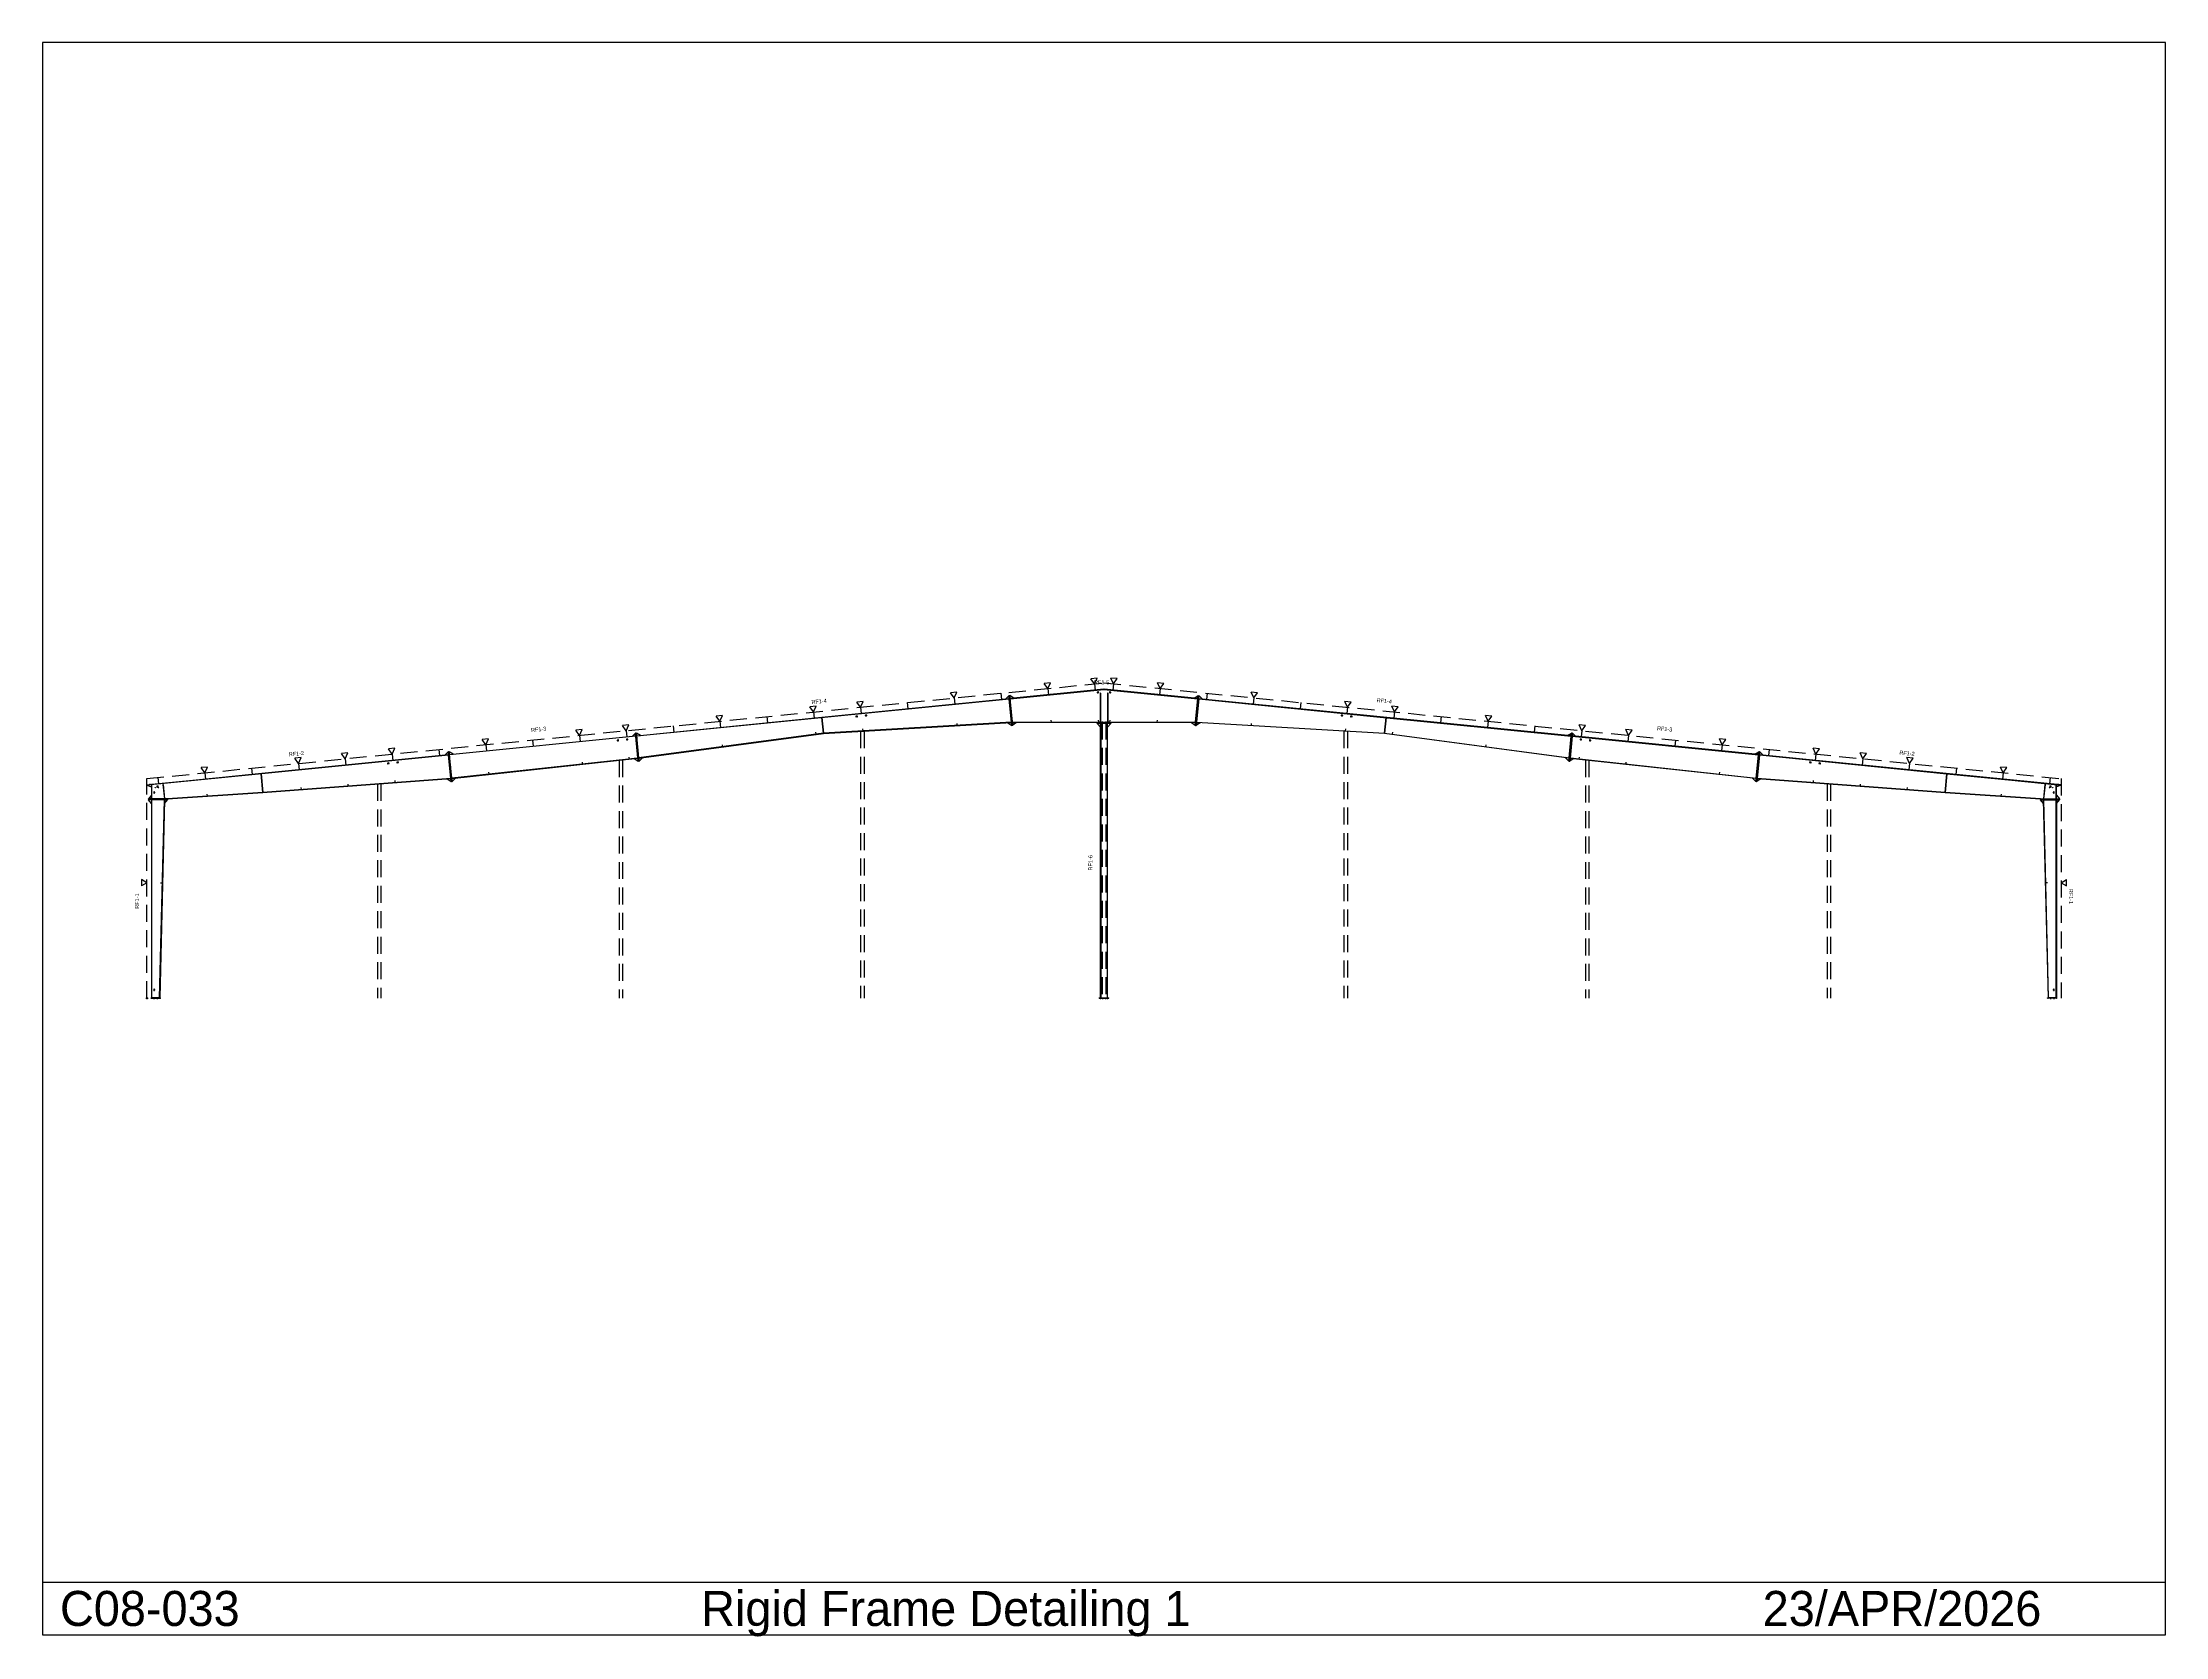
# Model space of a CAD drawing. Extents: x -3329 to 64329, y -20341 to 30460.
import ezdxf

# ---------------------------------------------------------------- set-up
doc = ezdxf.new("R2010")
doc.units = 0
doc.linetypes.add('CONTIN', pattern=[0])
doc.linetypes.add('DASHED', pattern=[811.9, 541.27, -270.63])
doc.layers.get('0').update_dxf_attribs({"linetype": 'CONTIN'})
for name, color, linetype in [('1', 7, 'CONTIN'), ('16', 7, 'CONTIN'), ('17', 7, 'CONTIN'), ('3', 7, 'CONTIN'), ('5', 5, 'DASHED'), ('8', 5, 'DASHED')]:
    doc.layers.add(name, color=color, linetype=linetype)

msp = doc.modelspace()

# ---------------------------------------------------------------- linework, layer by layer
for p, q in [((64329.406, 30460.391), (-3329.4, 30460.391)), ((-3329.4, 30460.391), (-3329.4, -20283.707)), ((64329.406, -20283.707), (64329.406, 30460.391)), ((-3329.4, -18609.152), (64329.406, -18609.152)), ((-3329.4, -20283.707), (64329.406, -20283.707))]:
    msp.add_line(p, q)
at = {"layer": '1'}
for p, q in [((27481.035, 9541.076), (21510.814, 8944.055)), ((21808.727, 8979.876), (27480.438, 9547.047)), ((27481.035, 9541.076), (21809.324, 8973.905)), ((27361.037, 9535.106), (27471.086, 9640.58)), ((27480.439, 9547.047), (27361.037, 9535.106)), ((27463.428, 9589.564), (27520.539, 9595.276)), ((27463.428, 9589.564), (27520.539, 9595.276)), ((27487.008, 9642.173), (27471.086, 9640.58)), ((27565.613, 8695.295), (27471.086, 9640.58)), ((27471.086, 9640.58), (27471.086, 9640.58)), ((27480.439, 9547.047), (27471.086, 9640.58)), ((27473.377, 9490.062), (27530.49, 9495.773)), ((27473.377, 9490.062), (27530.49, 9495.773)), ((27481.035, 9541.076), (27480.438, 9547.047)), ((27481.035, 9541.076), (27555.598, 8795.461)), ((27487.008, 9642.173), (27502.928, 9643.765)), ((27487.008, 9642.173), (27581.535, 8696.887)), ((27487.008, 9642.173), (27581.535, 8696.887)), ((27597.457, 8698.479), (27502.928, 9643.765)), ((27631.484, 9564.161), (27502.928, 9643.765)), ((27502.928, 9643.765), (27502.928, 9643.765)), ((27512.082, 9552.221), (27502.928, 9643.765)), ((30499.205, 9850.933), (27512.082, 9552.221)), ((27512.082, 9552.221), (27631.484, 9564.161)), ((27512.879, 9544.261), (27512.082, 9552.221)), ((27512.879, 9544.261), (30500.002, 9842.973)), ((27512.879, 9544.261), (30500.002, 9842.973)), ((27587.664, 8796.391), (27512.879, 9544.261)), ((30381.4, 9726.391), (30381.4, 8796.391)), ((30391.404, 9726.391), (30381.4, 9726.391)), ((30381.4, 9726.391), (30381.4, 8796.391)), ((30391.404, 9726.391), (30381.4, 9726.391)), ((30391.404, 9726.391), (30391.404, 8796.391)), ((30391.404, 9726.391), (30391.404, 8796.391)), ((30500.002, 9842.973), (30499.205, 9850.933)), ((30500.002, 9842.973), (30500.799, 9850.933)), ((30500.002, 9842.973), (33487.102, 9544.263)), ((30500.002, 9842.973), (33487.102, 9544.263)), ((33487.898, 9552.223), (30500.799, 9850.933)), ((30608.6, 9726.391), (30608.6, 8796.391)), ((30618.602, 9726.391), (30608.6, 9726.391)), ((30608.6, 9726.391), (30608.6, 8796.391)), ((30618.602, 9726.391), (30608.6, 9726.391)), ((30618.602, 9726.391), (30618.602, 8796.391)), ((30618.602, 9726.391), (30618.602, 8796.391)), ((33368.496, 9564.163), (33497.051, 9643.767)), ((33487.898, 9552.223), (33368.496, 9564.163)), ((33402.523, 8698.479), (33497.051, 9643.767)), ((33487.102, 9544.263), (33412.316, 8796.391)), ((33512.973, 9642.175), (33418.445, 8696.888)), ((33512.973, 9642.175), (33418.445, 8696.888)), ((33434.367, 8695.296), (33528.895, 9640.583)), ((33518.945, 9541.079), (33444.383, 8795.463)), ((33469.492, 9495.775), (33526.605, 9490.064)), ((33469.492, 9495.775), (33526.605, 9490.064)), ((33479.441, 9595.278), (33536.555, 9589.567)), ((33479.441, 9595.278), (33536.555, 9589.567)), ((33487.102, 9544.263), (33487.898, 9552.223)), ((33487.898, 9552.223), (33497.051, 9643.767)), ((33512.973, 9642.175), (33497.051, 9643.767)), ((33497.051, 9643.767), (33497.051, 9643.767)), ((33512.973, 9642.175), (33528.895, 9640.583)), ((33518.945, 9541.079), (33519.543, 9547.049)), ((33518.945, 9541.079), (39489.168, 8944.057)), ((33518.945, 9541.079), (39190.656, 8973.908)), ((33519.543, 9547.049), (33528.895, 9640.583)), ((39191.254, 8979.878), (33519.543, 9547.049)), ((33519.543, 9547.049), (33638.945, 9535.108)), ((33638.945, 9535.108), (33528.895, 9640.583)), ((33528.895, 9640.583), (33528.895, 9640.583)), ((15610.044, 8362.017), (21808.529, 8981.865)), ((21809.324, 8973.905), (15610.839, 8354.057)), ((21510.814, 8944.055), (15610.839, 8354.057)), ((21560.566, 8446.536), (21510.814, 8944.055)), ((21510.814, 8944.055), (21560.566, 8446.536)), ((21809.324, 8973.905), (21808.529, 8981.865)), ((21809.324, 8973.905), (21808.727, 8979.876)), ((27505.717, 9166.675), (27562.828, 9172.386)), ((27505.717, 9166.675), (27562.828, 9172.386)), ((27538.053, 8843.287), (27595.164, 8848.998)), ((27538.053, 8843.287), (27595.164, 8848.998)), ((27587.664, 8796.391), (33412.316, 8796.391)), ((27588.465, 8796.391), (30286.402, 8796.391)), ((27588.465, 8796.391), (27588.465, 8788.391)), ((30286.402, 8796.391), (30286.402, 8788.391)), ((30286.402, 8796.391), (30713.602, 8796.391)), ((30286.402, 8796.391), (30286.402, 8780.391)), ((30391.404, 8796.391), (30381.4, 8796.391)), ((30391.404, 8796.391), (30381.4, 8796.391)), ((30618.602, 8796.391), (30608.6, 8796.391)), ((30618.602, 8796.391), (30608.6, 8796.391)), ((30713.602, 8796.391), (33411.516, 8796.391)), ((30713.602, 8796.391), (30713.602, 8788.391)), ((30713.602, 8796.391), (30713.602, 8780.391)), ((33404.816, 8849.001), (33461.93, 8843.289)), ((33404.816, 8849.001), (33461.93, 8843.289)), ((33411.516, 8796.391), (33411.516, 8788.391)), ((33437.156, 9172.388), (33494.27, 9166.677)), ((33437.156, 9172.388), (33494.27, 9166.677)), ((39190.656, 8973.908), (39191.453, 8981.868)), ((39190.656, 8973.908), (39191.254, 8979.878)), ((39190.656, 8973.908), (45389.141, 8354.059)), ((45389.938, 8362.019), (39191.453, 8981.868)), ((39439.414, 8446.538), (39489.168, 8944.057)), ((39489.168, 8944.057), (39439.414, 8446.538)), ((39489.168, 8944.057), (45389.141, 8354.059)), ((9639.82, 7764.994), (15578.204, 8358.832)), ((15578.999, 8350.872), (9640.617, 7757.034)), ((15578.999, 8350.872), (9640.617, 7757.034)), ((15458.799, 8346.892), (15569.05, 8450.376)), ((15578.204, 8358.832), (15458.799, 8346.892)), ((15561.387, 8399.36), (15618.502, 8405.072)), ((15561.387, 8399.36), (15618.502, 8405.072)), ((15584.97, 8451.969), (15569.05, 8450.376)), ((15658.603, 7554.843), (15569.05, 8450.376)), ((15569.05, 8450.376), (15569.05, 8450.376)), ((15578.204, 8358.832), (15569.05, 8450.376)), ((15571.338, 8299.857), (15628.453, 8305.569)), ((15571.338, 8299.857), (15628.453, 8305.569)), ((15578.999, 8350.872), (15578.204, 8358.832)), ((15578.999, 8350.872), (15648.665, 7654.214)), ((15584.97, 8451.969), (15600.89, 8453.561)), ((15584.97, 8451.969), (15674.522, 7556.435)), ((15584.97, 8451.969), (15674.522, 7556.435)), ((15690.442, 7558.027), (15600.89, 8453.561)), ((15729.449, 8373.957), (15600.89, 8453.561)), ((15600.89, 8453.561), (15600.89, 8453.561)), ((15610.044, 8362.017), (15600.89, 8453.561)), ((15610.044, 8362.017), (15729.449, 8373.957)), ((15610.839, 8354.057), (15610.044, 8362.017)), ((15680.439, 7658.066), (15610.839, 8354.057)), ((21560.566, 8446.536), (15680.439, 7658.066)), ((21560.342, 8446.506), (15680.439, 7658.066)), ((15681.236, 7652.12), (21561.139, 8440.56)), ((21560.342, 8446.506), (21561.139, 8440.56)), ((27555.598, 8795.461), (21560.566, 8446.536)), ((21560.566, 8446.536), (21560.566, 8446.536)), ((27555.598, 8795.461), (21560.867, 8446.554)), ((21560.867, 8446.554), (21561.332, 8438.567)), ((21561.332, 8438.567), (27556.062, 8787.475)), ((27556.393, 8787.494), (27436.492, 8780.515)), ((27436.492, 8780.515), (27565.613, 8695.28)), ((27548.002, 8743.783), (27605.115, 8749.494)), ((27548.002, 8743.783), (27605.115, 8749.494)), ((27555.598, 8795.461), (27556.062, 8787.475)), ((27556.393, 8787.494), (27565.613, 8695.28)), ((27581.535, 8696.887), (27565.613, 8695.295)), ((27565.613, 8695.28), (27565.613, 8695.28)), ((27581.535, 8696.887), (27597.457, 8698.479)), ((30286.402, 8788.391), (27588.465, 8788.391)), ((27588.465, 8788.391), (27709.062, 8788.391)), ((27588.465, 8788.391), (27597.457, 8698.479)), ((27709.062, 8788.391), (27597.457, 8698.479)), ((27597.457, 8698.479), (27597.457, 8698.479)), ((30386.402, 8644.391), (30266.402, 8764.391)), ((30266.402, 8764.391), (30266.402, 8764.391)), ((30386.402, 8644.391), (30266.402, 8764.391)), ((30266.402, 8764.391), (30266.402, 8764.391)), ((30286.402, 8780.391), (30286.402, 8764.391)), ((30286.402, 8780.391), (30713.602, 8780.391)), ((30286.402, 8764.391), (30713.602, 8764.391)), ((30386.402, 16), (30386.402, 8764.391)), ((30386.402, 8764.391), (30398.402, 8764.391)), ((30398.402, 8764.391), (30398.402, 16)), ((30601.602, 8764.391), (30601.602, 16)), ((30613.602, 8764.391), (30601.602, 8764.391)), ((30613.602, 16), (30613.602, 8764.391)), ((30613.602, 8644.391), (30733.6, 8764.391)), ((30613.602, 8644.391), (30733.6, 8764.391)), ((33411.516, 8788.391), (30713.602, 8788.391)), ((30713.602, 8764.391), (30713.602, 8780.391)), ((30733.6, 8764.391), (30733.6, 8764.391)), ((30733.6, 8764.391), (30733.6, 8764.391)), ((33411.516, 8788.391), (33290.918, 8788.391)), ((33290.918, 8788.391), (33402.523, 8698.479)), ((33394.867, 8749.497), (33451.98, 8743.785)), ((33394.867, 8749.497), (33451.98, 8743.785)), ((33411.516, 8788.391), (33402.523, 8698.479)), ((33418.445, 8696.888), (33402.523, 8698.479)), ((33402.523, 8698.479), (33402.523, 8698.479)), ((33418.445, 8696.888), (33434.367, 8695.296)), ((33443.59, 8787.496), (33434.367, 8695.281)), ((33563.488, 8780.518), (33434.367, 8695.281)), ((33434.367, 8695.281), (33434.367, 8695.281)), ((33443.59, 8787.496), (33563.488, 8780.518)), ((33444.383, 8795.463), (33443.918, 8787.477)), ((39438.648, 8438.569), (33443.918, 8787.477)), ((33444.383, 8795.463), (39439.414, 8446.538)), ((33444.383, 8795.463), (39439.113, 8446.556)), ((39439.113, 8446.556), (39438.648, 8438.569)), ((39439.637, 8446.508), (39438.84, 8440.561)), ((45318.75, 7652.122), (39438.84, 8440.561)), ((39439.414, 8446.538), (39439.414, 8446.538)), ((39439.414, 8446.538), (45319.547, 7658.069)), ((39439.637, 8446.508), (45319.547, 7658.069)), ((45270.535, 8373.959), (45399.09, 8453.562)), ((45389.938, 8362.019), (45270.535, 8373.959)), ((45309.539, 7558.029), (45399.09, 8453.562)), ((45319.547, 7658.069), (45389.141, 8354.059)), ((45415.012, 8451.971), (45325.461, 7556.437)), ((45415.012, 8451.971), (45325.461, 7556.437)), ((45341.383, 7554.845), (45430.934, 8450.379)), ((45420.984, 8350.875), (45351.316, 7654.216)), ((45371.531, 8305.57), (45428.645, 8299.859)), ((45371.531, 8305.57), (45428.645, 8299.859)), ((45381.48, 8405.074), (45438.594, 8399.363)), ((45381.48, 8405.074), (45438.594, 8399.363)), ((45389.141, 8354.059), (45389.938, 8362.019)), ((45389.938, 8362.019), (45399.09, 8453.562)), ((45415.012, 8451.971), (45399.09, 8453.562)), ((45399.09, 8453.562), (45399.09, 8453.562)), ((45415.012, 8451.971), (45430.934, 8450.379)), ((45420.984, 8350.875), (45421.781, 8358.835)), ((45420.984, 8350.875), (51359.363, 7757.037)), ((45420.984, 8350.875), (51359.363, 7757.037)), ((45421.781, 8358.835), (45430.934, 8450.379)), ((51360.16, 7764.997), (45421.781, 8358.835)), ((45421.781, 8358.835), (45541.184, 8346.895)), ((45541.184, 8346.895), (45430.934, 8450.379)), ((45430.934, 8450.379), (45430.934, 8450.379)), ((3339.444, 7132.947), (9608.179, 7759.82)), ((9608.775, 7753.85), (3340.041, 7126.977)), ((9608.775, 7753.85), (3638.552, 7156.828)), ((9488.774, 7747.88), (9598.825, 7853.354)), ((9608.179, 7759.82), (9488.774, 7747.88)), ((9591.162, 7802.338), (9648.278, 7808.05)), ((9591.162, 7802.338), (9648.278, 7808.05)), ((9614.745, 7854.946), (9598.825, 7853.354)), ((9693.354, 6908.068), (9598.825, 7853.354)), ((9598.825, 7853.354), (9598.825, 7853.354)), ((9608.179, 7759.82), (9598.825, 7853.354)), ((9601.113, 7702.835), (9658.229, 7708.546)), ((9601.113, 7702.835), (9658.229, 7708.546)), ((9608.775, 7753.85), (9608.179, 7759.82)), ((9608.775, 7753.85), (9683.364, 7007.969)), ((9614.745, 7854.946), (9630.666, 7856.538)), ((9614.745, 7854.946), (9709.274, 6909.66)), ((9614.745, 7854.946), (9709.274, 6909.66)), ((9725.195, 6911.252), (9630.666, 7856.538)), ((9759.225, 7776.935), (9630.666, 7856.538)), ((9630.666, 7856.538), (9630.666, 7856.538)), ((9639.82, 7764.994), (9630.666, 7856.538)), ((9639.82, 7764.994), (9759.225, 7776.935)), ((9640.617, 7757.034), (9639.82, 7764.994)), ((9715.231, 7010.889), (9640.617, 7757.034)), ((15648.665, 7654.214), (9715.231, 7010.889)), ((15648.623, 7654.209), (9715.231, 7010.889)), ((9715.771, 7005.918), (15649.162, 7649.238)), ((15649.162, 7649.238), (15529.858, 7636.303)), ((15529.858, 7636.303), (15658.603, 7554.843)), ((15601.188, 8001.346), (15658.305, 8007.058)), ((15601.188, 8001.346), (15658.305, 8007.058)), ((15631.039, 7702.835), (15688.155, 7708.546)), ((15631.039, 7702.835), (15688.155, 7708.546)), ((15640.989, 7603.331), (15698.105, 7609.042)), ((15640.989, 7603.331), (15698.105, 7609.042)), ((15648.623, 7654.209), (15649.162, 7649.238)), ((15649.162, 7649.238), (15658.603, 7554.843)), ((15674.522, 7556.435), (15658.603, 7554.843)), ((15658.603, 7554.843), (15658.603, 7554.843)), ((15674.522, 7556.435), (15690.442, 7558.027)), ((15680.439, 7658.066), (15680.439, 7658.066)), ((15680.439, 7658.066), (15681.236, 7652.12)), ((15681.035, 7652.092), (15800.037, 7668.05)), ((15681.035, 7652.092), (15690.442, 7558.02)), ((15800.037, 7668.05), (15690.442, 7558.02)), ((15690.442, 7558.02), (15690.442, 7558.02)), ((45318.949, 7652.096), (45199.945, 7668.053)), ((45199.945, 7668.053), (45309.539, 7558.022)), ((45301.883, 7609.045), (45358.996, 7603.333)), ((45301.883, 7609.045), (45358.996, 7603.333)), ((45318.949, 7652.096), (45309.539, 7558.022)), ((45325.461, 7556.437), (45309.539, 7558.029)), ((45309.539, 7558.022), (45309.539, 7558.022)), ((45311.832, 7708.548), (45368.945, 7702.837)), ((45311.832, 7708.548), (45368.945, 7702.837)), ((45319.547, 7658.069), (45318.75, 7652.122)), ((45319.547, 7658.069), (45319.547, 7658.069)), ((45325.461, 7556.437), (45341.383, 7554.845)), ((45350.82, 7649.241), (45341.383, 7554.845)), ((45470.125, 7636.305), (45341.383, 7554.845)), ((45341.383, 7554.845), (45341.383, 7554.845)), ((45341.68, 8007.06), (45398.793, 8001.349)), ((45341.68, 8007.06), (45398.793, 8001.349)), ((45351.363, 7654.212), (45350.82, 7649.241)), ((51284.211, 7005.92), (45350.82, 7649.241)), ((45350.82, 7649.241), (45470.125, 7636.305)), ((45351.316, 7654.216), (51284.75, 7010.891)), ((45351.363, 7654.212), (51284.75, 7010.891)), ((51240.758, 7776.937), (51369.312, 7856.541)), ((51360.16, 7764.997), (51240.758, 7776.937)), ((51274.785, 6911.255), (51369.312, 7856.541)), ((51284.75, 7010.891), (51359.363, 7757.037)), ((51385.234, 7854.948), (51290.707, 6909.663)), ((51385.234, 7854.948), (51290.707, 6909.663)), ((51306.629, 6908.07), (51401.156, 7853.356)), ((51391.207, 7753.852), (51316.617, 7007.971)), ((51341.754, 7708.549), (51398.863, 7702.837)), ((51341.754, 7708.549), (51398.863, 7702.837)), ((51351.703, 7808.052), (51408.816, 7802.341)), ((51351.703, 7808.052), (51408.816, 7802.341)), ((51359.363, 7757.037), (51360.16, 7764.997)), ((51360.16, 7764.997), (51369.312, 7856.541)), ((51385.234, 7854.948), (51369.312, 7856.541)), ((51369.312, 7856.541), (51369.312, 7856.541)), ((51385.234, 7854.948), (51401.156, 7853.356)), ((51391.207, 7753.852), (51391.805, 7759.822)), ((51391.207, 7753.852), (57361.43, 7156.831)), ((51391.207, 7753.852), (57659.941, 7126.979)), ((51391.801, 7759.822), (51401.156, 7853.356)), ((51391.801, 7759.822), (51511.207, 7747.882)), ((57660.535, 7132.949), (51391.805, 7759.822)), ((51511.207, 7747.882), (51401.156, 7853.356)), ((51401.156, 7853.356), (51401.156, 7853.356)), ((150, 6807.973), (0, 6792.973)), ((0, 6792.973), (150, 6732.973)), ((10, 6798.997), (3339.543, 7131.952)), ((10.498, 6794.022), (10, 6798.997)), ((3340.041, 7126.977), (10.498, 6794.022)), ((155, 6807.973), (150, 6807.973)), ((150, 6807.973), (150, 6355.917)), ((3638.552, 7156.828), (155, 6808.473)), ((155, 6355.917), (155, 6808.473)), ((155, 6355.917), (155, 6807.973)), ((517.59, 6814.032), (509.63, 6813.237)), ((517.59, 6814.032), (509.63, 6813.237)), ((509.63, 6813.237), (555.402, 6355.519)), ((509.63, 6813.237), (555.402, 6355.519)), ((517.59, 6814.032), (563.362, 6356.315)), ((517.59, 6814.032), (563.362, 6356.315)), ((3340.041, 7126.977), (3339.444, 7132.947)), ((3340.041, 7126.977), (3339.543, 7131.952)), ((3698.254, 6559.806), (3638.552, 7156.828)), ((3638.552, 7156.828), (3698.254, 6559.806)), ((9683.364, 7007.969), (3698.254, 6559.806)), ((9683.364, 7007.969), (3698.254, 6559.806)), ((3698.628, 6554.82), (9683.737, 7002.983)), ((9683.861, 7002.993), (9564.159, 6994.03)), ((9564.159, 6994.03), (9693.354, 6908.065)), ((9633.452, 7379.448), (9690.568, 7385.159)), ((9633.452, 7379.448), (9690.568, 7385.159)), ((9665.791, 7056.061), (9722.907, 7061.772)), ((9665.791, 7056.061), (9722.907, 7061.772)), ((9675.742, 6956.557), (9732.857, 6962.268)), ((9675.742, 6956.557), (9732.857, 6962.268)), ((9683.364, 7007.969), (9683.737, 7002.983)), ((9683.861, 7002.993), (9693.354, 6908.065)), ((9709.274, 6909.66), (9693.354, 6908.068)), ((9693.354, 6908.065), (9693.354, 6908.065)), ((9709.274, 6909.66), (9725.195, 6911.252)), ((9715.231, 7010.889), (9715.231, 7010.889)), ((9715.231, 7010.889), (9715.771, 7005.918)), ((9715.729, 7005.914), (9835.034, 7018.849)), ((9715.729, 7005.914), (9725.195, 6911.251)), ((9835.034, 7018.849), (9725.195, 6911.251)), ((9725.195, 6911.251), (9725.195, 6911.251)), ((51284.25, 7005.916), (51164.949, 7018.851)), ((51164.949, 7018.851), (51274.785, 6911.254)), ((51267.129, 6962.271), (51324.238, 6956.559)), ((51267.129, 6962.271), (51324.238, 6956.559)), ((51284.25, 7005.916), (51274.785, 6911.254)), ((51290.707, 6909.663), (51274.785, 6911.255)), ((51274.785, 6911.254), (51274.785, 6911.254)), ((51277.078, 7061.774), (51334.191, 7056.063)), ((51277.078, 7061.774), (51334.191, 7056.063)), ((51284.75, 7010.891), (51284.211, 7005.92)), ((51284.75, 7010.891), (51284.75, 7010.891)), ((51290.707, 6909.663), (51306.629, 6908.07)), ((51316.121, 7002.995), (51306.625, 6908.067)), ((51435.82, 6994.032), (51306.625, 6908.067)), ((51306.625, 6908.067), (51306.625, 6908.067)), ((51309.418, 7385.162), (51366.527, 7379.45)), ((51309.418, 7385.162), (51366.527, 7379.45)), ((51316.121, 7002.995), (51435.82, 6994.032)), ((51316.617, 7007.971), (51316.246, 7002.986)), ((57301.352, 6554.822), (51316.246, 7002.986)), ((51316.617, 7007.971), (57301.723, 6559.808)), ((51316.617, 7007.971), (57301.723, 6559.808)), ((57301.723, 6559.808), (57361.43, 7156.831)), ((57361.43, 7156.831), (57301.723, 6559.808)), ((57361.43, 7156.831), (60845.004, 6808.473)), ((57659.941, 7126.979), (57660.535, 7132.949)), ((57659.941, 7126.979), (57660.438, 7131.954)), ((57659.941, 7126.979), (60989.504, 6794.022)), ((60990, 6798.997), (57660.438, 7131.954)), ((60482.414, 6814.032), (60436.645, 6356.315)), ((60482.414, 6814.032), (60436.645, 6356.315)), ((60490.379, 6813.237), (60444.605, 6355.519)), ((60490.379, 6813.237), (60444.605, 6355.519)), ((60490.379, 6813.237), (60482.414, 6814.032)), ((60490.379, 6813.237), (60482.414, 6814.032)), ((60845.004, 6355.917), (60845.004, 6808.473)), ((60845.004, 6807.973), (60845.004, 6355.917)), ((60845.004, 6807.973), (60850.004, 6807.973)), ((60850.004, 6355.917), (60850.004, 6807.973)), ((60850.004, 6807.973), (61000.004, 6792.973)), ((61000.004, 6792.973), (60850.004, 6732.973)), ((60989.504, 6794.022), (60990, 6798.997)), ((150, 6475.917), (55, 6355.917)), ((655.381, 6355.917), (55, 6355.917)), ((55, 6339.917), (55, 6355.917)), ((55, 6355.917), (55, 6355.917)), ((150, 6355.917), (55, 6355.917)), ((55, 6339.917), (655.381, 6339.917)), ((55, 6339.917), (55, 6323.917)), ((55, 6339.917), (655.381, 6339.917)), ((655.381, 6323.917), (55, 6323.917)), ((150, 6203.917), (55, 6323.917)), ((55, 6323.917), (55, 6323.917)), ((150, 6323.917), (55, 6323.917)), ((105, 6311.217), (105, 6368.617)), ((105, 6311.217), (105, 6368.617)), ((150, 6355.917), (150, 6475.917)), ((155, 6355.917), (150, 6355.917)), ((155, 6323.917), (150, 6323.917)), ((150, 6323.917), (150, 16)), ((150, 6323.917), (150, 6203.917)), ((659.382, 6355.917), (155, 6355.917)), ((555, 6323.917), (155, 6323.917)), ((155, 16), (155, 6323.917)), ((155, 16), (155, 6323.917)), ((205, 6311.217), (205, 6368.617)), ((205, 6311.217), (205, 6368.617)), ((405, 16), (555, 6323.917)), ((405.005, 16.19), (555, 6323.917)), ((562.998, 6323.726), (413.002, 16)), ((505, 6311.217), (505, 6368.617)), ((505, 6311.217), (505, 6368.617)), ((555, 6323.917), (555, 6323.917)), ((555, 6323.917), (562.998, 6323.726)), ((563.362, 6356.315), (555.402, 6355.519)), ((563.362, 6356.315), (555.402, 6355.519)), ((563.002, 6323.917), (560.149, 6203.917)), ((560.149, 6203.917), (655.385, 6323.917)), ((563.002, 6323.917), (655.385, 6323.917)), ((605, 6311.217), (605, 6368.617)), ((605, 6311.217), (605, 6368.617)), ((655.381, 6339.917), (655.381, 6355.917)), ((655.381, 6339.917), (655.381, 6323.917)), ((655.385, 6323.917), (655.385, 6323.917)), ((3698.254, 6559.806), (659.382, 6355.917)), ((3698.254, 6559.806), (659.382, 6355.917)), ((659.382, 6355.917), (659.716, 6350.928)), ((659.716, 6350.928), (3698.589, 6554.817)), ((3698.254, 6559.806), (3698.254, 6559.806)), ((3698.254, 6559.806), (3698.628, 6554.82)), ((3698.254, 6559.806), (3698.589, 6554.817)), ((57301.723, 6559.808), (57301.352, 6554.822)), ((57301.723, 6559.808), (57301.387, 6554.819)), ((60340.293, 6350.928), (57301.387, 6554.819)), ((57301.723, 6559.808), (57301.723, 6559.808)), ((57301.723, 6559.808), (60340.625, 6355.917)), ((57301.723, 6559.808), (60340.625, 6355.917)), ((60340.625, 6355.917), (60340.293, 6350.928)), ((60340.625, 6355.917), (60845.004, 6355.917)), ((60439.852, 6203.917), (60344.621, 6323.917)), ((60344.621, 6323.917), (60344.621, 6323.917)), ((60437, 6323.917), (60344.621, 6323.917)), ((60344.625, 6339.917), (60344.625, 6355.917)), ((60344.625, 6355.917), (60945.004, 6355.917)), ((60945.004, 6339.917), (60344.625, 6339.917)), ((60945.004, 6339.917), (60344.625, 6339.917)), ((60344.625, 6339.917), (60344.625, 6323.917)), ((60344.625, 6323.917), (60945.004, 6323.917)), ((60395.004, 6368.617), (60395.004, 6311.217)), ((60395.004, 6368.617), (60395.004, 6311.217)), ((60444.605, 6355.519), (60436.645, 6356.315)), ((60444.605, 6355.519), (60436.645, 6356.315)), ((60437, 6323.917), (60439.852, 6203.917)), ((60445.004, 6323.917), (60437.004, 6323.726)), ((60437.004, 6323.726), (60587, 16)), ((60595.004, 16), (60445.004, 6323.917)), ((60445.004, 6323.917), (60445.004, 6323.917)), ((60445.004, 6323.917), (60845.004, 6323.917)), ((60595, 16.19), (60445.004, 6323.917)), ((60495.004, 6368.617), (60495.004, 6311.217)), ((60495.004, 6368.617), (60495.004, 6311.217)), ((60795.004, 6368.617), (60795.004, 6311.217)), ((60795.004, 6368.617), (60795.004, 6311.217)), ((60845.004, 6355.917), (60850.004, 6355.917)), ((60845.004, 16), (60845.004, 6323.917)), ((60845.004, 16), (60845.004, 6323.917)), ((60845.004, 6323.917), (60850.004, 6323.917)), ((60850.004, 6355.917), (60850.004, 6475.917)), ((60850.004, 6475.917), (60945.004, 6355.917)), ((60850.004, 6355.917), (60945.004, 6355.917)), ((60850.004, 6323.917), (60850.004, 16)), ((60850.004, 6323.917), (60850.004, 6203.917)), ((60850.004, 6203.917), (60945.004, 6323.917)), ((60850.004, 6323.917), (60945.004, 6323.917)), ((60895.004, 6368.617), (60895.004, 6311.217)), ((60895.004, 6368.617), (60895.004, 6311.217)), ((60945.004, 6339.917), (60945.004, 6355.917)), ((60945.004, 6355.917), (60945.004, 6355.917)), ((60945.004, 6339.917), (60945.004, 6323.917)), ((60945.004, 6323.917), (60945.004, 6323.917)), ((435, 16), (135, 16)), ((135, 0), (135, 16)), ((135, 0), (435, 0)), ((155, 16), (150, 16)), ((155, 16), (405, 16)), ((235, -28.7), (235, 28.7)), ((335, -28.7), (335, 28.7)), ((405.005, 16.19), (413.002, 16)), ((435, 0), (435, 16)), ((30350.002, 16), (30650.002, 16)), ((30350.002, 0), (30350.002, 16)), ((30350.002, 0), (30650.002, 0)), ((30398.402, 16), (30386.402, 16)), ((30450.002, 25.4), (30450.002, -25.4)), ((30550.002, 25.4), (30550.002, -25.4)), ((30601.602, 16), (30613.602, 16)), ((30650.002, 0), (30650.002, 16)), ((60565.004, 0), (60565.004, 16)), ((60565.004, 16), (60865.004, 16)), ((60865.004, 0), (60565.004, 0)), ((60595, 16.19), (60587, 16)), ((60845.004, 16), (60595.004, 16)), ((60665.004, 28.7), (60665.004, -28.7)), ((60765.004, 28.7), (60765.004, -28.7)), ((60845.004, 16), (60850.004, 16)), ((60865.004, 0), (60865.004, 16))]:
    msp.add_line(p, q, dxfattribs=at)
for centre, radius in [((27496.16, 9550.629), 6.35), ((27496.359, 9548.639), 6.35), ((33503.621, 9548.641), 6.35), ((33503.82, 9550.631), 6.35), ((30386.402, 8780.391), 19.05), ((30386.402, 8780.391), 19.05), ((30613.602, 8780.391), 19.05), ((30613.602, 8780.391), 19.05), ((15594.124, 8360.425), 6.35), ((15594.124, 8360.425), 6.35), ((27572.381, 8788.424), 6.35), ((27572.385, 8788.391), 6.35), ((33427.598, 8788.426), 6.35), ((33427.598, 8788.391), 6.35), ((45405.859, 8360.427), 6.35), ((45405.859, 8360.427), 6.35), ((9623.9, 7763.402), 6.35), ((9624.1, 7761.412), 6.35), ((15665.07, 7650.963), 6.35), ((15665.169, 7649.965), 6.35), ((45334.812, 7649.968), 6.35), ((45334.914, 7650.965), 6.35), ((51375.883, 7761.415), 6.35), ((51376.082, 7763.404), 6.35), ((150, 6812.998), 6.35), ((317.454, 6824.718), 7), ((317.454, 6824.718), 7), ((9699.821, 7004.188), 6.35), ((9699.821, 7004.188), 6.35), ((51300.156, 7004.19), 6.35), ((51300.16, 7004.191), 6.35), ((60682.559, 6824.718), 7), ((60682.559, 6824.718), 7), ((60850.004, 6812.998), 6.35), ((150, 6339.917), 6.35), ((150, 6339.917), 6.35), ((267.454, 6715), 7), ((267.454, 6715), 7), ((367.454, 6715), 7), ((367.454, 6715), 7), ((563.383, 6339.917), 6.35), ((655.381, 6339.917), 6.35), ((60344.625, 6339.917), 6.35), ((60436.625, 6339.917), 6.35), ((60632.559, 6715), 7), ((60632.559, 6715), 7), ((60732.559, 6715), 7), ((60732.559, 6715), 7), ((60850.004, 6339.917), 6.35), ((60850.004, 6339.917), 6.35), ((0, 0), 19.05), ((0, 0), 19.05), ((150, 0), 6.35), ((412.622, 0), 6.35), ((30386.402, 0), 19.05), ((30386.402, 0), 19.05), ((30613.602, 0), 19.05), ((30613.602, 0), 19.05), ((60587.383, 0), 6.35), ((60850.004, 0), 6.35)]:
    msp.add_circle(centre, radius, dxfattribs=at)
at = {"layer": '17'}
for p, q in [((27489.811, 9550.629), (27502.51, 9550.629)), ((27489.811, 9550.629), (27502.51, 9550.629)), ((27490.008, 9548.639), (27502.709, 9548.639)), ((27490.008, 9548.639), (27502.709, 9548.639)), ((27496.16, 9544.278), (27496.16, 9556.979)), ((27496.16, 9544.278), (27496.16, 9556.979)), ((27496.359, 9542.289), (27496.359, 9554.988)), ((27496.359, 9542.289), (27496.359, 9554.988)), ((33497.273, 9548.641), (33509.973, 9548.641)), ((33497.273, 9548.641), (33509.973, 9548.641)), ((33497.473, 9550.631), (33510.172, 9550.631)), ((33497.473, 9550.631), (33510.172, 9550.631)), ((33503.621, 9542.291), (33503.621, 9554.991)), ((33503.621, 9542.291), (33503.621, 9554.991)), ((33503.82, 9544.281), (33503.82, 9556.98)), ((33503.82, 9544.281), (33503.82, 9556.98)), ((15587.773, 8360.425), (15600.474, 8360.425)), ((15587.773, 8360.425), (15600.474, 8360.425)), ((15587.773, 8360.425), (15600.474, 8360.425)), ((15587.773, 8360.425), (15600.474, 8360.425)), ((15594.124, 8354.074), (15594.124, 8366.774)), ((15594.124, 8354.074), (15594.124, 8366.774)), ((15594.124, 8354.074), (15594.124, 8366.774)), ((15594.124, 8354.074), (15594.124, 8366.774)), ((27566.031, 8788.424), (27578.732, 8788.424)), ((27566.031, 8788.424), (27578.732, 8788.424)), ((27566.035, 8788.391), (27578.734, 8788.391)), ((27566.035, 8788.391), (27578.734, 8788.391)), ((27572.381, 8782.074), (27572.381, 8794.773)), ((27572.381, 8782.074), (27572.381, 8794.773)), ((27572.385, 8782.041), (27572.385, 8794.74)), ((27572.385, 8782.041), (27572.385, 8794.74)), ((33421.246, 8788.391), (33433.945, 8788.391)), ((33421.246, 8788.391), (33433.945, 8788.391)), ((33421.25, 8788.426), (33433.949, 8788.426)), ((33421.25, 8788.426), (33433.949, 8788.426)), ((33427.598, 8782.076), (33427.598, 8794.776)), ((33427.598, 8782.076), (33427.598, 8794.776)), ((33427.598, 8782.041), (33427.598, 8794.74)), ((33427.598, 8782.041), (33427.598, 8794.74)), ((45399.512, 8360.427), (45412.211, 8360.427)), ((45399.512, 8360.427), (45412.211, 8360.427)), ((45399.512, 8360.427), (45412.211, 8360.427)), ((45399.512, 8360.427), (45412.211, 8360.427)), ((45405.859, 8354.077), (45405.859, 8366.776)), ((45405.859, 8354.077), (45405.859, 8366.776)), ((45405.859, 8354.077), (45405.859, 8366.776)), ((45405.859, 8354.077), (45405.859, 8366.776)), ((9617.55, 7763.402), (9630.25, 7763.402)), ((9617.55, 7763.402), (9630.25, 7763.402)), ((9617.749, 7761.412), (9630.449, 7761.412)), ((9617.749, 7761.412), (9630.449, 7761.412)), ((9623.9, 7757.052), (9623.9, 7769.752)), ((9623.9, 7757.052), (9623.9, 7769.752)), ((9624.1, 7755.062), (9624.1, 7767.762)), ((9624.1, 7755.062), (9624.1, 7767.762)), ((15658.72, 7650.963), (15671.42, 7650.963)), ((15658.72, 7650.963), (15671.42, 7650.963)), ((15658.819, 7649.965), (15671.52, 7649.965)), ((15658.819, 7649.965), (15671.52, 7649.965)), ((15665.07, 7644.613), (15665.07, 7657.313)), ((15665.07, 7644.613), (15665.07, 7657.313)), ((15665.169, 7643.616), (15665.169, 7656.315)), ((15665.169, 7643.616), (15665.169, 7656.315)), ((45328.465, 7649.968), (45341.164, 7649.968)), ((45328.465, 7649.968), (45341.164, 7649.968)), ((45328.566, 7650.965), (45341.266, 7650.965)), ((45328.566, 7650.965), (45341.266, 7650.965)), ((45334.812, 7643.618), (45334.812, 7656.318)), ((45334.812, 7643.618), (45334.812, 7656.318)), ((45334.914, 7644.615), (45334.914, 7657.315)), ((45334.914, 7644.615), (45334.914, 7657.315)), ((51369.535, 7761.415), (51382.234, 7761.415)), ((51369.535, 7761.415), (51382.234, 7761.415)), ((51369.73, 7763.404), (51382.434, 7763.404)), ((51369.73, 7763.404), (51382.434, 7763.404)), ((51375.883, 7755.064), (51375.883, 7767.765)), ((51375.883, 7755.064), (51375.883, 7767.765)), ((51376.082, 7757.054), (51376.082, 7769.754)), ((51376.082, 7757.054), (51376.082, 7769.754)), ((143.65, 6812.998), (156.35, 6812.998)), ((143.65, 6812.998), (156.35, 6812.998)), ((150, 6806.648), (150, 6819.348)), ((150, 6806.648), (150, 6819.348)), ((9693.472, 7004.188), (9706.172, 7004.188)), ((9693.472, 7004.188), (9706.172, 7004.188)), ((9693.472, 7004.188), (9706.172, 7004.188)), ((9693.472, 7004.188), (9706.172, 7004.188)), ((9699.821, 6997.839), (9699.821, 7010.539)), ((9699.821, 6997.839), (9699.821, 7010.539)), ((9699.821, 6997.838), (9699.821, 7010.538)), ((9699.821, 6997.838), (9699.821, 7010.538)), ((51293.809, 7004.19), (51306.508, 7004.19)), ((51293.809, 7004.19), (51306.508, 7004.19)), ((51293.812, 7004.191), (51306.512, 7004.191)), ((51293.812, 7004.191), (51306.512, 7004.191)), ((51300.156, 6997.84), (51300.156, 7010.54)), ((51300.156, 6997.84), (51300.156, 7010.54)), ((51300.16, 6997.841), (51300.16, 7010.541)), ((51300.16, 6997.841), (51300.16, 7010.541)), ((60843.652, 6812.998), (60856.352, 6812.998)), ((60843.652, 6812.998), (60856.352, 6812.998)), ((60850.004, 6806.648), (60850.004, 6819.348)), ((60850.004, 6806.648), (60850.004, 6819.348)), ((143.65, 6339.917), (156.35, 6339.917)), ((143.65, 6339.917), (156.35, 6339.917)), ((143.65, 6339.917), (156.35, 6339.917)), ((143.65, 6339.917), (156.35, 6339.917)), ((150, 6333.567), (150, 6346.267)), ((150, 6333.567), (150, 6346.267)), ((150, 6333.567), (150, 6346.267)), ((150, 6333.567), (150, 6346.267)), ((557.033, 6339.917), (569.733, 6339.917)), ((557.033, 6339.917), (569.733, 6339.917)), ((563.383, 6333.567), (563.383, 6346.267)), ((563.383, 6333.567), (563.383, 6346.267)), ((649.031, 6339.917), (661.731, 6339.917)), ((649.031, 6339.917), (661.731, 6339.917)), ((655.381, 6333.567), (655.381, 6346.267)), ((655.381, 6333.567), (655.381, 6346.267)), ((60338.277, 6339.917), (60350.977, 6339.917)), ((60338.277, 6339.917), (60350.977, 6339.917)), ((60344.625, 6333.567), (60344.625, 6346.267)), ((60344.625, 6333.567), (60344.625, 6346.267)), ((60430.277, 6339.917), (60442.977, 6339.917)), ((60430.277, 6339.917), (60442.977, 6339.917)), ((60436.625, 6333.567), (60436.625, 6346.267)), ((60436.625, 6333.567), (60436.625, 6346.267)), ((60843.652, 6339.917), (60856.352, 6339.917)), ((60843.652, 6339.917), (60856.352, 6339.917)), ((60843.652, 6339.917), (60856.352, 6339.917)), ((60843.652, 6339.917), (60856.352, 6339.917)), ((60850.004, 6333.567), (60850.004, 6346.267)), ((60850.004, 6333.567), (60850.004, 6346.267)), ((60850.004, 6333.567), (60850.004, 6346.267)), ((60850.004, 6333.567), (60850.004, 6346.267)), ((143.65, 0), (156.35, 0)), ((143.65, 0), (156.35, 0)), ((150, -6.35), (150, 6.35)), ((150, -6.35), (150, 6.35)), ((406.272, 0), (418.972, 0)), ((406.272, 0), (418.972, 0)), ((412.622, -6.35), (412.622, 6.35)), ((412.622, -6.35), (412.622, 6.35)), ((60581.031, 0), (60593.734, 0)), ((60581.031, 0), (60593.734, 0)), ((60587.383, -6.35), (60587.383, 6.35)), ((60587.383, -6.35), (60587.383, 6.35)), ((60843.652, 0), (60856.352, 0)), ((60843.652, 0), (60856.352, 0)), ((60850.004, -6.35), (60850.004, 6.35)), ((60850.004, -6.35), (60850.004, 6.35))]:
    msp.add_line(p, q, dxfattribs=at)
at = {"layer": '3'}
for p, q in [((30285, 10205.385), (30082.766, 10185.069)), ((30201.471, 10020.147), (30082.766, 10185.069)), ((30201.471, 10020.147), (30285, 10205.385)), ((30798.514, 10020.148), (30714.816, 10205.311)), ((30917.07, 10185.178), (30714.816, 10205.311)), ((30798.514, 10020.148), (30917.07, 10185.178)), ((25807.33, 9757.618), (25605.094, 9737.303)), ((25723.801, 9572.381), (25605.094, 9737.303)), ((25723.801, 9572.381), (25807.33, 9757.618)), ((28792.443, 10056.129), (28590.207, 10035.812)), ((28708.914, 9870.892), (28590.207, 10035.812)), ((28708.914, 9870.892), (28792.443, 10056.129)), ((32291.066, 9870.894), (32207.369, 10056.056)), ((32409.625, 10035.923), (32207.369, 10056.056)), ((32291.066, 9870.894), (32409.625, 10035.923)), ((35276.18, 9572.382), (35192.484, 9757.545)), ((35394.738, 9737.412), (35192.484, 9757.545)), ((35276.18, 9572.382), (35394.738, 9737.412)), ((18344.551, 9011.34), (18142.316, 8991.024)), ((18261.021, 8826.103), (18142.316, 8991.024)), ((18261.021, 8826.103), (18344.551, 9011.34)), ((21329.662, 9309.851), (21127.426, 9289.535)), ((21246.133, 9124.613), (21127.426, 9289.535)), ((21246.133, 9124.613), (21329.662, 9309.851)), ((22822.219, 9459.106), (22619.982, 9438.79)), ((22738.689, 9273.869), (22619.982, 9438.79)), ((22738.689, 9273.869), (22822.219, 9459.106)), ((38261.293, 9273.871), (38177.594, 9459.033)), ((38379.848, 9438.9), (38177.594, 9459.033)), ((38261.293, 9273.871), (38379.848, 9438.9)), ((39753.848, 9124.615), (39670.152, 9309.777)), ((39872.406, 9289.645), (39670.152, 9309.777)), ((39753.848, 9124.615), (39872.406, 9289.645)), ((42738.961, 8826.104), (42655.262, 9011.266)), ((42857.516, 8991.133), (42655.262, 9011.266)), ((42738.961, 8826.104), (42857.516, 8991.133)), ((10881.772, 8265.062), (10679.536, 8244.746)), ((10798.242, 8079.825), (10679.536, 8244.746)), ((10798.242, 8079.825), (10881.772, 8265.062)), ((13866.884, 8563.573), (13664.647, 8543.258)), ((13783.354, 8378.336), (13664.647, 8543.258)), ((13783.354, 8378.336), (13866.884, 8563.573)), ((15359.44, 8712.828), (15157.205, 8692.513)), ((15275.911, 8527.591), (15157.205, 8692.513)), ((15275.911, 8527.591), (15359.44, 8712.828)), ((45724.07, 8527.593), (45640.375, 8712.755)), ((45842.629, 8692.622), (45640.375, 8712.755)), ((45724.07, 8527.593), (45842.629, 8692.622)), ((47216.629, 8378.337), (47132.93, 8563.5)), ((47335.184, 8543.367), (47132.93, 8563.5)), ((47216.629, 8378.337), (47335.184, 8543.367)), ((50201.738, 8079.826), (50118.039, 8264.988)), ((50320.297, 8244.855), (50118.039, 8264.988)), ((50201.738, 8079.826), (50320.297, 8244.855)), ((4911.55, 7668.04), (4709.314, 7647.724)), ((4828.021, 7482.802), (4709.314, 7647.724)), ((4828.021, 7482.802), (4911.55, 7668.04)), ((6404.105, 7817.295), (6201.87, 7796.979)), ((6320.576, 7632.057), (6201.87, 7796.979)), ((6320.576, 7632.057), (6404.105, 7817.295)), ((7896.661, 7966.551), (7694.426, 7946.235)), ((7813.131, 7781.313), (7694.426, 7946.235)), ((7813.131, 7781.313), (7896.661, 7966.551)), ((53186.848, 7781.315), (53103.152, 7966.477)), ((53305.402, 7946.344), (53103.152, 7966.477)), ((53186.848, 7781.315), (53305.402, 7946.344)), ((54679.402, 7632.059), (54595.707, 7817.221)), ((54797.957, 7797.088), (54595.707, 7817.221)), ((54679.402, 7632.059), (54797.957, 7797.088)), ((56171.957, 7482.804), (56088.258, 7667.966)), ((56290.512, 7647.833), (56088.258, 7667.966)), ((56171.957, 7482.804), (56290.512, 7647.833)), ((1926.438, 7369.528), (1724.202, 7349.212)), ((1842.908, 7184.291), (1724.202, 7349.212)), ((1842.908, 7184.291), (1926.438, 7369.528)), ((59157.07, 7184.292), (59073.375, 7369.455)), ((59275.625, 7349.322), (59073.375, 7369.455)), ((59157.07, 7184.292), (59275.625, 7349.322)), ((0, 3680), (-176.007, 3781.547)), ((-176.007, 3781.547), (-175.915, 3578.293)), ((0, 3680), (-175.915, 3578.293)), ((61000.004, 3680), (61175.918, 3781.707)), ((61000.004, 3680), (61176.012, 3578.453)), ((61176.012, 3578.453), (61175.918, 3781.707))]:
    msp.add_line(p, q, dxfattribs=at)
at = {"layer": '5'}
for p, q in [((25723.801, 9572.381), (25743.701, 9373.373)), ((25723.801, 9572.381), (25743.701, 9373.373)), ((27216.359, 9721.636), (27236.26, 9522.629)), ((27216.359, 9721.636), (27236.26, 9522.629)), ((28708.914, 9870.892), (28728.812, 9671.884)), ((28708.914, 9870.892), (28728.812, 9671.884)), ((30201.471, 10020.147), (30221.371, 9821.14)), ((30201.471, 10020.147), (30221.371, 9821.14)), ((30320.201, 9761.679), (30294.33, 9759.091)), ((30322.59, 9737.798), (30296.717, 9735.21)), ((30703.289, 9735.21), (30677.416, 9737.797)), ((30705.676, 9759.09), (30679.805, 9761.678)), ((30798.514, 10020.148), (30778.613, 9821.142)), ((30798.514, 10020.148), (30778.613, 9821.142)), ((32291.066, 9870.894), (32271.168, 9671.887)), ((32291.066, 9870.894), (32271.168, 9671.887)), ((33783.625, 9721.638), (33763.727, 9522.63)), ((33783.625, 9721.638), (33763.727, 9522.63)), ((35276.18, 9572.382), (35256.281, 9373.375)), ((35276.18, 9572.382), (35256.281, 9373.375)), ((18261.021, 8826.103), (18280.922, 8627.095)), ((18261.021, 8826.103), (18280.922, 8627.095)), ((19753.576, 8975.358), (19773.479, 8776.351)), ((19753.576, 8975.358), (19773.479, 8776.351)), ((21246.133, 9124.613), (21266.033, 8925.606)), ((21246.133, 9124.613), (21266.033, 8925.606)), ((22629.137, 8992.572), (22603.266, 8989.984)), ((22631.523, 8968.691), (22605.652, 8966.104)), ((22738.689, 9273.869), (22758.59, 9074.861)), ((22738.689, 9273.869), (22758.59, 9074.861)), ((22927.648, 9022.423), (22901.777, 9019.835)), ((22930.035, 8998.542), (22904.164, 8995.955)), ((24231.244, 9423.125), (24251.146, 9224.117)), ((24231.244, 9423.125), (24251.146, 9224.117)), ((28810.043, 8859.575), (28816.361, 8796.391)), ((28810.043, 8859.575), (28816.361, 8796.391)), ((30317.525, 8859.575), (30323.846, 8796.391)), ((30317.525, 8859.575), (30323.846, 8796.391)), ((30336.402, 8821.791), (30336.402, 8783.69)), ((30436.402, 8821.791), (30436.402, 8783.69)), ((30563.602, 8821.791), (30563.602, 8783.69)), ((30663.602, 8821.791), (30663.602, 8783.69)), ((30682.455, 8859.575), (30676.137, 8796.391)), ((30682.455, 8859.575), (30676.137, 8796.391)), ((32189.936, 8859.575), (32183.617, 8796.391)), ((32189.936, 8859.575), (32183.617, 8796.391)), ((36768.734, 9423.126), (36748.836, 9224.119)), ((36768.734, 9423.126), (36748.836, 9224.119)), ((38095.816, 8995.958), (38069.945, 8998.545)), ((38098.203, 9019.839), (38072.332, 9022.426)), ((38261.293, 9273.871), (38241.391, 9074.864)), ((38261.293, 9273.871), (38241.391, 9074.864)), ((38394.328, 8966.106), (38368.457, 8968.693)), ((38396.715, 8989.986), (38370.844, 8992.574)), ((39753.848, 9124.615), (39733.949, 8925.607)), ((39753.848, 9124.615), (39733.949, 8925.607)), ((41246.402, 8975.359), (41226.504, 8776.353)), ((41246.402, 8975.359), (41226.504, 8776.353)), ((42738.961, 8826.104), (42719.059, 8627.097)), ((42738.961, 8826.104), (42719.059, 8627.097)), ((12290.798, 8229.08), (12310.699, 8030.073)), ((12290.798, 8229.08), (12310.699, 8030.073)), ((13783.354, 8378.336), (13803.255, 8179.329)), ((13783.354, 8378.336), (13803.255, 8179.329)), ((15017.102, 8231.368), (14991.23, 8228.78)), ((15019.489, 8207.487), (14993.618, 8204.899)), ((15275.911, 8527.591), (15295.812, 8328.584)), ((15275.911, 8527.591), (15295.812, 8328.584)), ((15315.612, 8261.22), (15289.741, 8258.632)), ((15318, 8237.339), (15292.128, 8234.752)), ((16768.467, 8676.847), (16788.367, 8477.84)), ((16768.467, 8676.847), (16788.367, 8477.84)), ((21310.887, 8477.089), (21317.205, 8413.904)), ((21310.887, 8477.089), (21317.205, 8413.904)), ((22807.807, 8582.681), (22814.127, 8519.496)), ((22807.807, 8582.681), (22814.127, 8519.496)), ((25805.326, 8757.143), (25811.645, 8693.958)), ((25805.326, 8757.143), (25811.645, 8693.958)), ((35194.656, 8757.146), (35188.34, 8693.961)), ((35194.656, 8757.146), (35188.34, 8693.961)), ((38192.172, 8582.683), (38185.855, 8519.498)), ((38192.172, 8582.683), (38185.855, 8519.498)), ((39689.094, 8477.09), (39682.773, 8413.905)), ((39689.094, 8477.09), (39682.773, 8413.905)), ((44231.512, 8676.849), (44211.613, 8477.842)), ((44231.512, 8676.849), (44211.613, 8477.842)), ((45707.852, 8234.754), (45681.98, 8237.341)), ((45710.238, 8258.635), (45684.367, 8261.222)), ((45724.07, 8527.593), (45704.172, 8328.585)), ((45724.07, 8527.593), (45704.172, 8328.585)), ((46006.363, 8204.902), (45980.492, 8207.489)), ((46008.75, 8228.783), (45982.879, 8231.37)), ((47216.629, 8378.337), (47196.727, 8179.33)), ((47216.629, 8378.337), (47196.727, 8179.33)), ((48709.184, 8229.081), (48689.285, 8030.074)), ((48709.184, 8229.081), (48689.285, 8030.074)), ((4828.021, 7482.802), (4847.921, 7283.795)), ((4828.021, 7482.802), (4847.921, 7283.795)), ((6320.576, 7632.057), (6340.477, 7433.05)), ((6320.576, 7632.057), (6340.477, 7433.05)), ((7703.579, 7500.017), (7677.707, 7497.429)), ((7705.967, 7476.136), (7680.095, 7473.548)), ((7813.131, 7781.313), (7833.033, 7582.306)), ((7813.131, 7781.313), (7833.033, 7582.306)), ((8002.09, 7529.867), (7976.219, 7527.28)), ((8004.479, 7505.987), (7978.607, 7503.399)), ((9305.687, 7930.568), (9325.588, 7731.562)), ((9305.687, 7930.568), (9325.588, 7731.562)), ((10798.242, 8079.825), (10818.144, 7880.817)), ((10798.242, 8079.825), (10818.144, 7880.817)), ((13868.678, 7525.091), (13874.996, 7461.906)), ((13868.678, 7525.091), (13874.996, 7461.906)), ((15359.991, 7686.784), (15366.31, 7623.6)), ((15359.991, 7686.784), (15366.31, 7623.6)), ((18335.814, 8078.16), (18342.135, 8014.975)), ((18335.814, 8078.16), (18342.135, 8014.975)), ((42664.164, 8078.162), (42657.844, 8014.978)), ((42664.164, 8078.162), (42657.844, 8014.978)), ((45639.988, 7686.787), (45633.668, 7623.603)), ((45639.988, 7686.787), (45633.668, 7623.603)), ((47131.301, 7525.093), (47124.984, 7461.909)), ((47131.301, 7525.093), (47124.984, 7461.909)), ((50201.738, 8079.826), (50181.84, 7880.819)), ((50201.738, 8079.826), (50181.84, 7880.819)), ((51694.293, 7930.57), (51674.391, 7731.563)), ((51694.293, 7930.57), (51674.391, 7731.563)), ((53021.383, 7503.401), (52995.512, 7505.989)), ((53023.77, 7527.282), (52997.898, 7529.87)), ((53186.848, 7781.315), (53166.949, 7582.308)), ((53186.848, 7781.315), (53166.949, 7582.308)), ((53319.891, 7473.55), (53294.016, 7476.137)), ((53322.277, 7497.431), (53296.406, 7500.018)), ((54679.402, 7632.059), (54659.504, 7433.052)), ((54679.402, 7632.059), (54659.504, 7433.052)), ((56171.957, 7482.804), (56152.059, 7283.796)), ((56171.957, 7482.804), (56152.059, 7283.796)), ((97.573, 6828.257), (101.364, 6790.346)), ((350.353, 7035.035), (370.253, 6836.028)), ((350.353, 7035.035), (370.253, 6836.028)), ((1842.908, 7184.291), (1862.809, 6985.284)), ((1842.908, 7184.291), (1862.809, 6985.284)), ((3335.464, 7333.546), (3355.365, 7134.539)), ((3335.464, 7333.546), (3355.365, 7134.539)), ((6401.195, 6825.859), (6407.514, 6762.675)), ((6401.195, 6825.859), (6407.514, 6762.675)), ((7897.474, 6937.9), (7903.792, 6874.715)), ((7897.474, 6937.9), (7903.792, 6874.715)), ((10886.055, 7201.704), (10892.373, 7138.519)), ((10886.055, 7201.704), (10892.373, 7138.519)), ((50113.926, 7201.706), (50107.605, 7138.521)), ((50113.926, 7201.706), (50107.605, 7138.521)), ((53102.512, 6937.902), (53096.195, 6874.717)), ((53102.512, 6937.902), (53096.195, 6874.717)), ((54598.789, 6825.861), (54592.469, 6762.676)), ((54598.789, 6825.861), (54592.469, 6762.676)), ((57664.516, 7333.547), (57644.617, 7134.541)), ((57664.516, 7333.547), (57644.617, 7134.541)), ((59157.07, 7184.292), (59137.172, 6985.285)), ((59157.07, 7184.292), (59137.172, 6985.285)), ((60649.625, 7035.036), (60629.727, 6836.029)), ((60649.625, 7035.036), (60629.727, 6836.029)), ((60902.434, 6828.255), (60898.637, 6790.344)), ((218, 6571.473), (218, 6545.473)), ((242, 6571.473), (242, 6545.473)), ((348.336, 6764.492), (322.465, 6761.904)), ((350.724, 6740.611), (324.853, 6738.023)), ((1910.987, 6503.5), (1917.306, 6440.316)), ((1910.987, 6503.5), (1917.306, 6440.316)), ((4904.918, 6713.818), (4911.237, 6650.633)), ((4904.918, 6713.818), (4911.237, 6650.633)), ((56095.062, 6713.82), (56088.742, 6650.636)), ((56095.062, 6713.82), (56088.742, 6650.636)), ((59088.992, 6503.502), (59082.676, 6440.318)), ((59088.992, 6503.502), (59082.676, 6440.318)), ((60675.156, 6738.023), (60649.281, 6740.611)), ((60677.543, 6761.904), (60651.672, 6764.492)), ((60758.008, 6545.473), (60758.008, 6571.473)), ((60782.008, 6545.473), (60782.008, 6571.473)), ((129.6, 5180), (167.7, 5180)), ((60870.406, 5180), (60832.305, 5180)), ((129.6, 3680), (167.7, 3680)), ((428.629, 3680), (492.129, 3680)), ((428.629, 3680), (492.129, 3680)), ((60571.379, 3680), (60507.879, 3680)), ((60571.379, 3680), (60507.879, 3680)), ((60870.406, 3680), (60832.305, 3680)), ((218, 279), (218, 253)), ((242, 279), (242, 253)), ((60758.008, 253), (60758.008, 279)), ((60782.008, 253), (60782.008, 279))]:
    msp.add_line(p, q, dxfattribs=at)
for centre, start, end in [((30295.523, 9747.15), 95.711, -84.289), ((30321.395, 9749.738), -84.289, 95.711), ((30678.611, 9749.737), 84.289, -95.711), ((30704.482, 9747.149), -95.711, 84.289), ((22604.459, 8978.044), 95.711, -84.289), ((22630.33, 8980.632), -84.289, 95.711), ((22902.971, 9007.895), 95.711, -84.289), ((22928.842, 9010.482), -84.289, 95.711), ((38071.141, 9010.485), 84.289, -95.711), ((38097.012, 9007.898), -95.711, 84.289), ((38369.652, 8980.634), 84.289, -95.711), ((38395.523, 8978.047), -95.711, 84.289), ((14992.424, 8216.84), 95.711, -84.289), ((15018.296, 8219.428), -84.289, 95.711), ((15290.935, 8246.691), 95.711, -84.289), ((15316.806, 8249.279), -84.289, 95.711), ((45683.172, 8249.281), 84.289, -95.711), ((45709.047, 8246.694), -95.711, 84.289), ((45981.688, 8219.43), 84.289, -95.711), ((46007.559, 8216.843), -95.711, 84.289), ((7678.901, 7485.489), 95.711, -84.289), ((7704.772, 7488.076), -84.289, 95.711), ((7977.413, 7515.34), 95.711, -84.289), ((8003.284, 7517.927), -84.289, 95.711), ((52996.703, 7517.929), 84.289, -95.711), ((53022.574, 7515.342), -95.711, 84.289), ((53295.207, 7488.078), 84.289, -95.711), ((53321.078, 7485.49), -95.711, 84.289), ((230, 6571.473), 0, 180), ((230, 6545.473), 180, 0), ((323.659, 6749.964), 95.711, -84.289), ((349.53, 6752.551), -84.289, 95.711), ((60650.473, 6752.551), 84.289, -95.711), ((60676.344, 6749.964), -95.711, 84.289), ((60770.008, 6571.473), 0, -180), ((60770.008, 6545.473), -180, 0), ((230, 279), 0, 180), ((230, 253), 180, 0), ((60770.008, 279), 0, -180), ((60770.008, 253), -180, 0)]:
    msp.add_arc(centre, 12, start, end, dxfattribs=at)
at = {"layer": '8'}
for p, q in [((0, 7000), (30500.002, 10050)), ((30500.002, 10050), (61000.004, 7000)), ((22745, 8510.66), (22745, 0)), ((22745, 8510.66), (22745, 0)), ((22855, 8510.66), (22855, 0)), ((22855, 8510.66), (22855, 0)), ((30445, 8788.391), (30445, 0)), ((30445, 8788.391), (30445, 0)), ((30555.002, 8788.391), (30555.002, 0)), ((30555.002, 8788.391), (30555.002, 0)), ((38145, 8510.661), (38145, 0)), ((38145, 8510.661), (38145, 0)), ((38255, 8510.661), (38255, 0)), ((38255, 8510.661), (38255, 0)), ((15045.001, 7589.696), (15045.001, 0)), ((15045.001, 7589.696), (15045.001, 0)), ((15155, 7589.696), (15155, 0)), ((15155, 7589.696), (15155, 0)), ((45845, 7589.697), (45845, 0)), ((45845, 7589.697), (45845, 0)), ((45955.004, 7589.697), (45955.004, 0)), ((45955.004, 7589.697), (45955.004, 0)), ((0, 0), (0, 7000)), ((7345, 6831.978), (7345, 0)), ((7345, 6831.978), (7345, 0)), ((7455, 6831.978), (7455, 0)), ((7455, 6831.978), (7455, 0)), ((53545.004, 6831.978), (53545.004, 0)), ((53545.004, 6831.978), (53545.004, 0)), ((53655, 6831.978), (53655, 0)), ((53655, 6831.978), (53655, 0)), ((61000.004, 7000), (61000.004, 0))]:
    msp.add_line(p, q, dxfattribs=at)

# ---------------------------------------------------------------- texts
for s, p in [('C08-033', (-2771.215, -20004.615)), ('Rigid Frame Detailing 1', (17661.746, -20004.615)), ('23/APR/2026', (51491.148, -20004.615))]:
    msp.add_text(s, height=1116.37).set_placement(p)
at = {"layer": '16'}
for s, rotation, p in [('RF1-4', 5.701, (21184.213, 9374.746)), ('RF1-4', -5.701, (39183.91, 9437.828)), ('RF1-3', 5.711, (12247.913, 8482.067)), ('RF1-3', -5.711, (48120.223, 8545.255)), ('RF1-2', 5.717, (4525.907, 7707.322)), ('RF1-2', -5.717, (55842.246, 7770.574)), ('RF1-6', 90, (30132.402, 4072.695)), ('RF1-1', -90, (61254.004, 3487.458)), ('RF1-1', 90, (-254, 2852.458))]:
    msp.add_text(s, height=127, rotation=rotation, dxfattribs=at).set_placement(p)
msp.add_text('RF1-5', height=127, dxfattribs=at).set_placement((30182.492, 10004.63))

doc.saveas('drawing.dxf')
